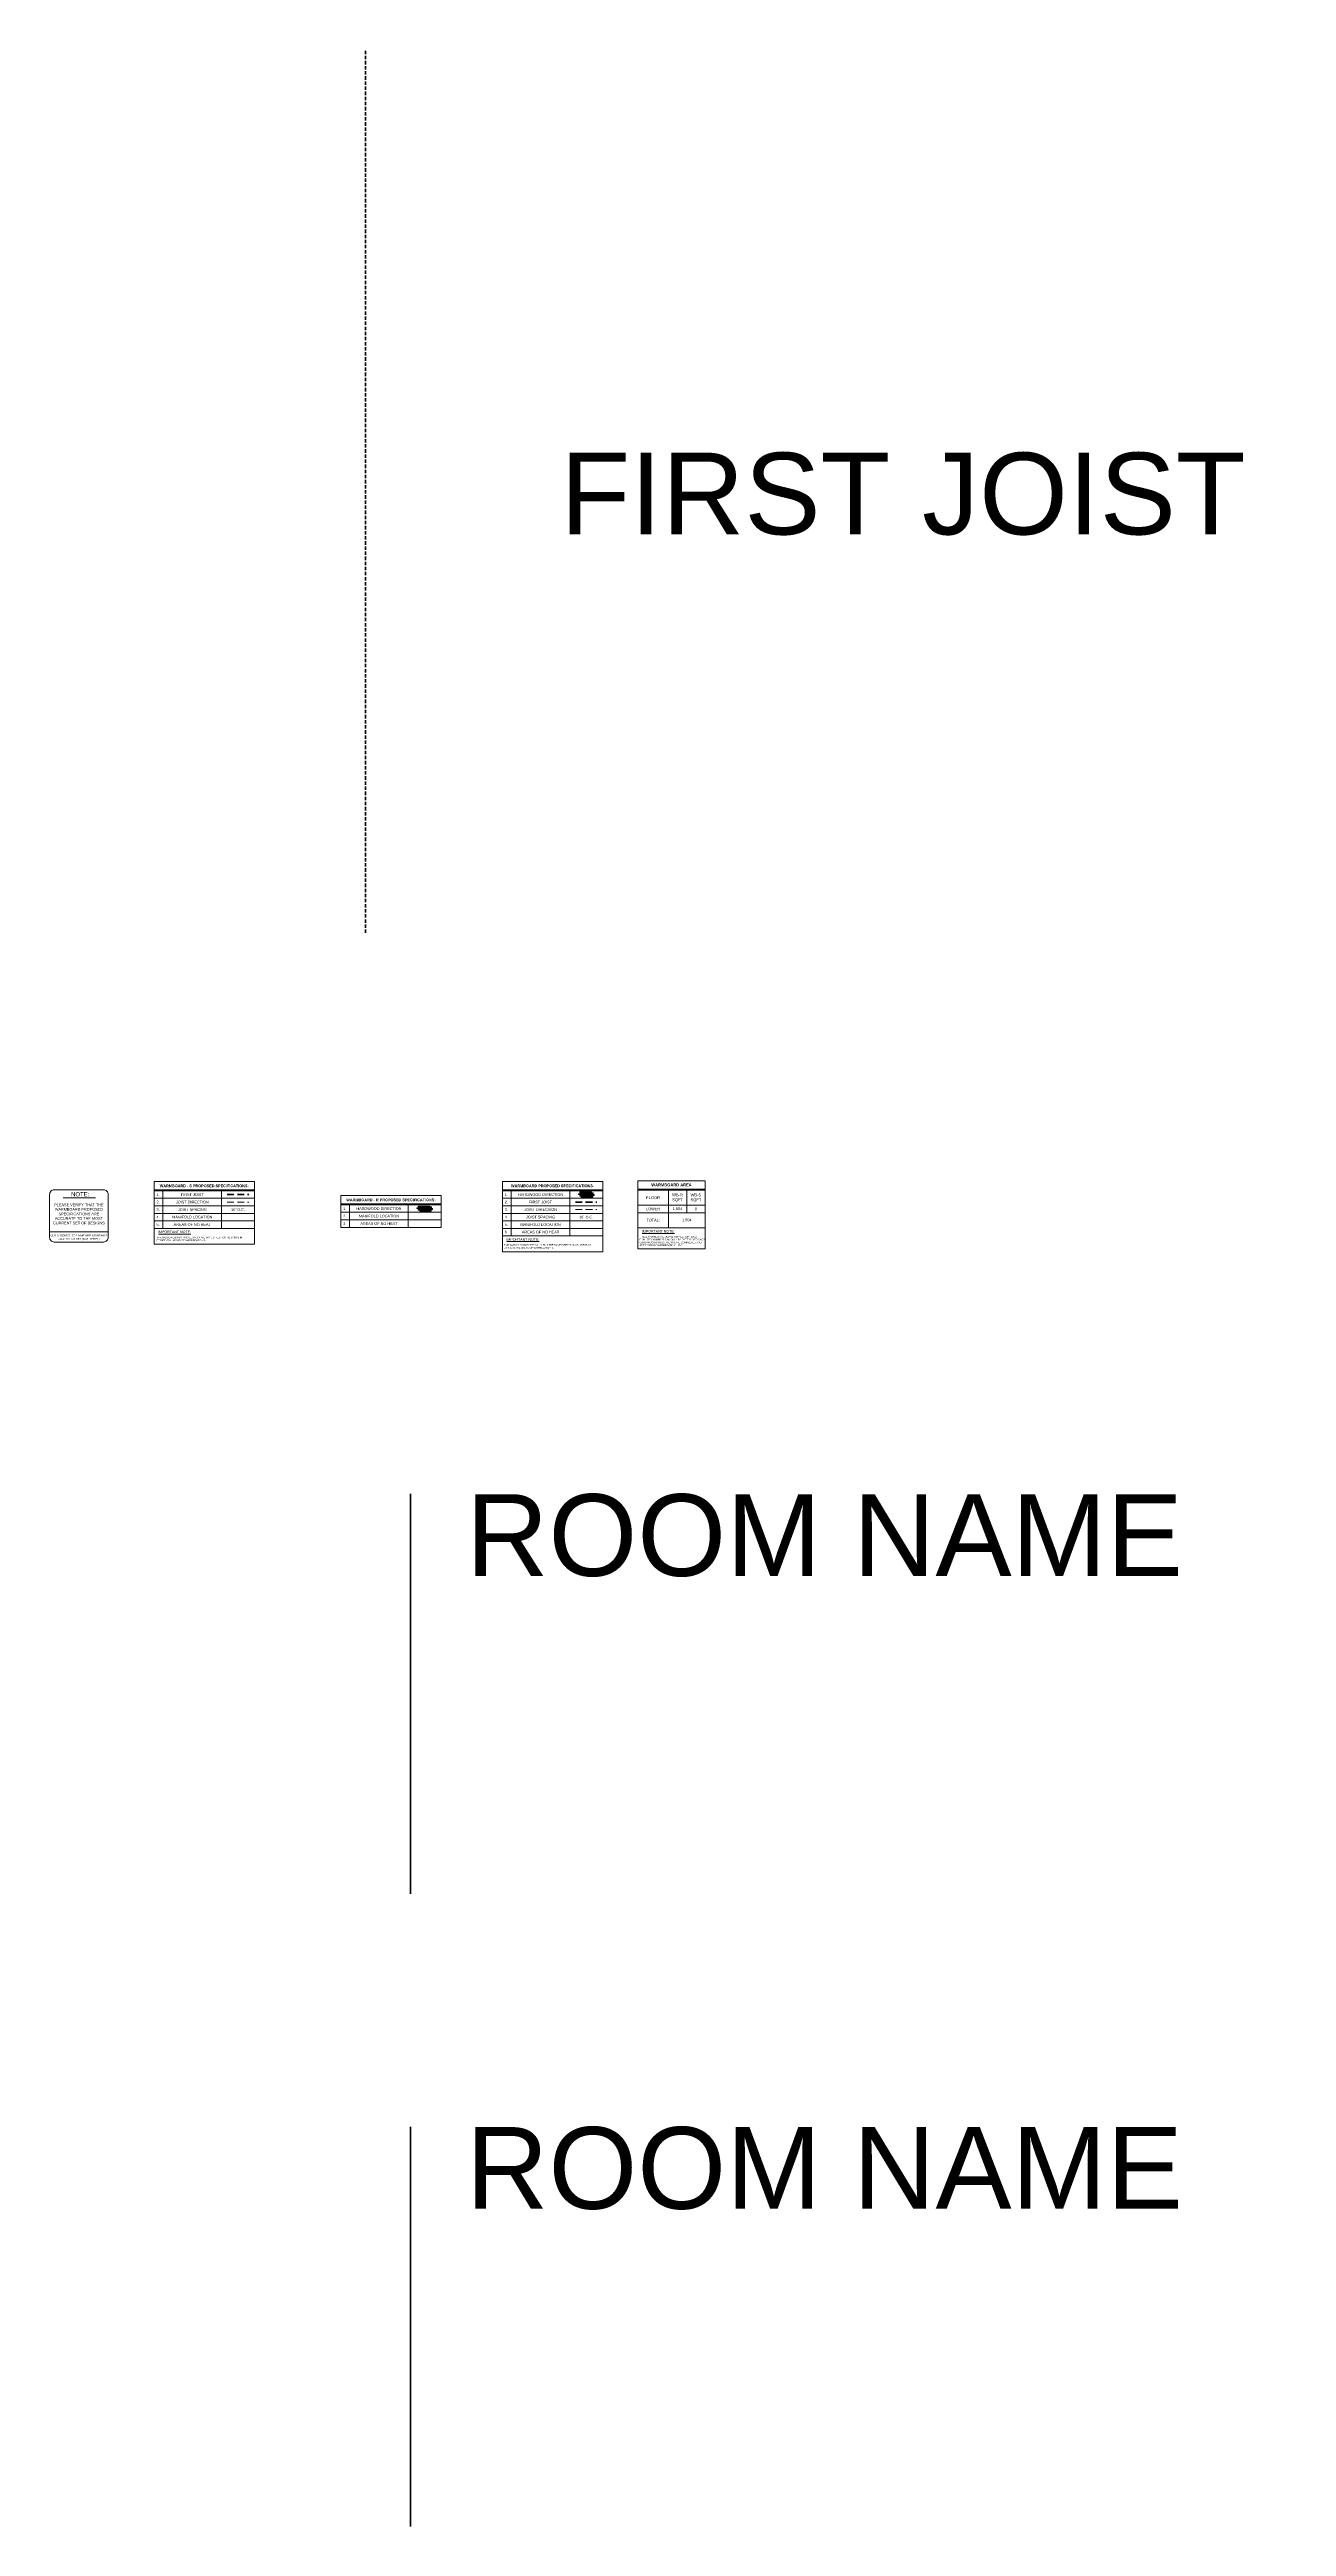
# Model space of a CAD drawing. Header units: inches. Extents: x -394 to 2550, y -2115 to -791.
# Drawn here: x 381 to 471.8, y -1509.7 to -1327.9 of the extents above; entities that cross this region are included whole.
import ezdxf
from ezdxf.enums import TextEntityAlignment as Align

# ---------------------------------------------------------------- set-up
doc = ezdxf.new("R2010")
doc.units = ezdxf.units.IN
doc.header["$MEASUREMENT"] = 0
doc.linetypes.add('DASHED', pattern=[0.75, 0.5, -0.25])
doc.linetypes.add('DASHED2', pattern=[0.375, 0.25, -0.125])
for name, color, linetype, lineweight in [('B_Joists', 8, 'DASHED2', 5), ('B_Schedules', 7, 'Continuous', 13), ('B_Walls', 7, 'Continuous', 13), ('S_Panel Text', 7, 'Continuous', 13), ('T_Tubing', 6, 'Continuous', 40)]:
    doc.layers.add(name, color=color, linetype=linetype, lineweight=lineweight)
doc.styles.get("Standard").update_dxf_attribs({"font": 'arial.ttf'})

# ---------------------------------------------------------------- blocks, each defined once
blk = doc.blocks.new('PDP Note')
at = {"layer": 'B_Schedules', "color": 240}
blk.add_line((-1.16, -0.6), (1.22, -0.6), dxfattribs=at)
blk.add_lwpolyline([(-1.81, 0), (1.81, 0, -0.414214), (2.15, -0.34), (2.15, -3.49, -0.414214), (1.81, -3.83), (-1.81, -3.83, -0.414214), (-2.15, -3.49), (-2.15, -0.34, -0.414214), (-1.81, 0, -1)], format="xyb", dxfattribs=at)
blk.add_lwpolyline([(2.15, -3.09), (-2.15, -3.09)], dxfattribs=at)
for s, height, p in [('NOTE:', 0.312, (-0.57, -0.48)), ('QUESTIONS?', 0.161, (-2.08, -3.42)), ('CALL:  877-338-5493 (8AM - 5PM PT)', 0.1275, (-1.53, -3.66)), (' FOR IMMEDIATE ASSISTANCE', 0.1275, (-0.56, -3.42))]:
    blk.add_text(s, height=height, dxfattribs=at).set_placement(p)
at = {"layer": 'B_Schedules', "color": 240, "insert": (0, -1.77), "char_height": 0.2, "width": 4.301, "attachment_point": 5}
blk.add_mtext('PLEASE VERIFY THAT THE WARMBOARD PROPOSED SPECIFICATIONS ARE ACCURATE TO THE MOST CURRENT SET OF DESIGNS', dxfattribs=at)
blk = doc.blocks.new('WB-S Proposed Specs')
at = {"layer": 'B_Schedules'}
for p, q in [((-3.68, 0), (3.68, 0)), ((-3.68, 0), (-3.68, -2.21)), ((-3.68, -4.61), (-3.68, 0)), ((3.68, 0), (3.68, -4.61)), ((-3.68, -0.62), (3.68, -0.62)), ((-3.68, -0.69), (3.68, -0.69)), ((-3.68, -1.24), (3.68, -1.24)), ((-3.68, -1.79), (3.68, -1.79)), ((-3.03, -3.45), (-3.03, -0.69)), ((1.26, -0.69), (1.26, -3.45)), ((-3.68, -2.35), (3.68, -2.35)), ((-3.68, -2.9), (3.68, -2.9)), ((-3.68, -3.45), (3.68, -3.45)), ((-3.68, -3.45), (3.68, -3.45)), ((3.68, -4.61), (-3.68, -4.61))]:
    blk.add_line(p, q, dxfattribs=at)
at = {"layer": 'B_Schedules', "color": 240, "linetype": 'DASHED', "lineweight": 35}
blk.add_line((1.68, -0.97), (3.26, -0.97), dxfattribs=at)
at = {"layer": 'B_Schedules', "color": 102, "linetype": 'DASHED', "lineweight": 18}
blk.add_line((1.68, -1.52), (3.26, -1.52), dxfattribs=at)
at = {"layer": 'B_Schedules', "color": 240}
blk.add_line((-3.36, -3.87), (-0.98, -3.87), dxfattribs=at)
at = {"linetype": 'DASHED'}
blk.add_attdef('SPACING', text='', height=0.188, dxfattribs=at).set_placement((2.47, -2.07), align=Align.MIDDLE_CENTER)
at = {"layer": 'B_Schedules', "color": 240}
blk.add_text('IMPORTANT NOTE:', height=0.1875, dxfattribs=at).set_placement((-3.39, -3.8))
at = {"layer": 'B_Schedules', "char_height": 0.2, "attachment_point": 5}
for s, insert, width in [('2.', (-3.39, -1.52), 0.7209), ('1.', (-3.39, -0.97), 0.7209), ('{\\fArial|b1|i0|c0|p34;WARMBOARD - S PROPOSED SPECIFICATIONS:}', (0, -0.33), 7.351), ('JOIST DIRECTION', (-0.88, -1.52), 4.2969), ('FIRST JOIST', (-0.88, -0.97), 4.2969), ('3.', (-3.39, -2.07), 0.7209), ('4.', (-3.39, -2.62), 0.7209), ('5.', (-3.39, -3.17), 0.7209), ('MANIFOLD LOCATION', (-0.88, -2.62), 4.2969), ('AREAS OF NO HEAT', (-0.88, -3.17), 4.2969), ('JOIST SPACING', (-0.88, -2.07), 4.2969)]:
    blk.add_mtext(s, dxfattribs=dict(at, insert=insert, width=width))
at = {"layer": 'B_Schedules', "color": 240, "insert": (-3.54, -4.05), "char_height": 0.125, "width": 7.2155, "attachment_point": 1}
blk.add_mtext('HARDWOOD PLANKS TYPICALLY RUN THE SAME DIRECTION AS JOISTS IN STRUCTURAL AREAS OF WARMBOARD - S.', dxfattribs=at)
blk = doc.blocks.new('WB-R Proposed Specs')
at = {"layer": 'B_Schedules'}
for p, q in [((-3.68, 0), (3.68, 0)), ((-3.68, 0), (-3.68, -2.21)), ((-3.68, -2.35), (-3.68, 0)), ((3.68, 0), (3.68, -2.35)), ((-3.68, -0.62), (3.68, -0.62)), ((-3.68, -0.69), (3.68, -0.69)), ((-3.68, -1.24), (3.68, -1.24)), ((-3.68, -1.79), (3.68, -1.79)), ((-3.03, -2.35), (-3.03, -0.69)), ((1.26, -0.69), (1.26, -2.35)), ((-3.68, -2.35), (3.68, -2.35))]:
    blk.add_line(p, q, dxfattribs=at)
at = {"layer": 'B_Schedules', "color": 34}
for points in [[(1.9, -0.91), (2.76, -0.91), (2.76, -0.97), (1.9, -0.97)], [(2, -0.78), (2.85, -0.78), (2.85, -0.84), (2, -0.84)], [(2, -1.03), (2.85, -1.03), (2.85, -1.09), (2, -1.09)], [(2.11, -1.09), (2.96, -1.09), (2.96, -1.15), (2.11, -1.15)], [(2.12, -0.84), (2.98, -0.84), (2.98, -0.91), (2.12, -0.91)], [(2.21, -0.97), (3.06, -0.97), (3.06, -1.03), (2.21, -1.03)]]:
    blk.add_lwpolyline(points, close=True, dxfattribs=at)
at = {"layer": 'B_Schedules', "char_height": 0.2, "attachment_point": 5}
for s, insert, width in [('2.', (-3.39, -1.52), 0.7209), ('1.', (-3.39, -0.97), 0.7209), ('{\\fArial|b1|i0|c0|p34;WARMBOARD - R PROPOSED SPECIFICATIONS:}', (0, -0.33), 7.351), ('HARDWOOD DIRECTION', (-0.88, -0.97), 4.2969), ('MANIFOLD LOCATION', (-0.88, -1.52), 4.2969), ('3.', (-3.39, -2.07), 0.7209), ('AREAS OF NO HEAT', (-0.88, -2.07), 4.2969)]:
    blk.add_mtext(s, dxfattribs=dict(at, insert=insert, width=width))
blk = doc.blocks.new('WB-S & WB-R Proposed Specs')
at = {"layer": 'B_Schedules'}
for p, q in [((-3.68, 0), (3.68, 0)), ((-3.68, 0), (-3.68, -2.21)), ((-3.68, -5.16), (-3.68, 0)), ((3.68, 0), (3.68, -5.16)), ((-3.68, -0.62), (3.68, -0.62)), ((-3.68, -0.69), (3.68, -0.69)), ((-3.68, -1.24), (3.68, -1.24)), ((-3.68, -1.79), (3.68, -1.79)), ((-3.03, -4), (-3.03, -0.69)), ((1.26, -0.69), (1.26, -4)), ((-3.68, -2.35), (3.68, -2.35)), ((-3.68, -2.9), (3.68, -2.9)), ((-3.68, -3.45), (3.68, -3.45)), ((-3.68, -4), (3.68, -4)), ((3.68, -4), (-3.68, -4)), ((3.68, -5.16), (-3.68, -5.16))]:
    blk.add_line(p, q, dxfattribs=at)
at = {"layer": 'B_Schedules', "color": 240, "linetype": 'DASHED', "lineweight": 35}
blk.add_line((1.68, -1.52), (3.26, -1.52), dxfattribs=at)
at = {"layer": 'B_Schedules', "color": 102, "linetype": 'DASHED', "lineweight": 18}
blk.add_line((1.68, -2.07), (3.26, -2.07), dxfattribs=at)
at = {"layer": 'B_Schedules', "color": 240}
blk.add_line((-3.36, -4.42), (-0.98, -4.42), dxfattribs=at)
at = {"layer": 'B_Schedules', "color": 34}
for points in [[(1.9, -0.91), (2.76, -0.91), (2.76, -0.97), (1.9, -0.97)], [(2, -0.78), (2.85, -0.78), (2.85, -0.84), (2, -0.84)], [(2, -1.03), (2.85, -1.03), (2.85, -1.09), (2, -1.09)], [(2.11, -1.09), (2.96, -1.09), (2.96, -1.15), (2.11, -1.15)], [(2.12, -0.84), (2.98, -0.84), (2.98, -0.91), (2.12, -0.91)], [(2.21, -0.97), (3.06, -0.97), (3.06, -1.03), (2.21, -1.03)]]:
    blk.add_lwpolyline(points, close=True, dxfattribs=at)
at = {"linetype": 'DASHED'}
blk.add_attdef('SPACING', text='', height=0.188, dxfattribs=at).set_placement((2.47, -2.62), align=Align.MIDDLE_CENTER)
at = {"layer": 'B_Schedules', "color": 240}
blk.add_text('IMPORTANT NOTE:', height=0.1875, dxfattribs=at).set_placement((-3.39, -4.36))
at = {"layer": 'B_Schedules', "char_height": 0.2, "attachment_point": 5}
for s, insert, width in [('2.', (-3.39, -1.52), 0.7209), ('1.', (-3.39, -0.97), 0.7209), ('{\\fArial|b1|i0|c0|p34;WARMBOARD PROPOSED SPECIFICATIONS:}', (0, -0.33), 7.351), ('HARDWOOD DIRECTION', (-0.88, -0.97), 4.2969), ('FIRST JOIST', (-0.88, -1.52), 4.2969), ('3.', (-3.39, -2.07), 0.7209), ('4.', (-3.39, -2.62), 0.7209), ('5.', (-3.39, -3.17), 0.7209), ('6.', (-3.39, -3.72), 0.7209), ('MANIFOLD LOCATION', (-0.88, -3.17), 4.2969), ('AREAS OF NO HEAT', (-0.88, -3.72), 4.2969), ('JOIST DIRECTION', (-0.88, -2.07), 4.2969), ('JOIST SPACING', (-0.88, -2.62), 4.2969)]:
    blk.add_mtext(s, dxfattribs=dict(at, insert=insert, width=width))
at = {"layer": 'B_Schedules', "color": 240, "insert": (-3.54, -4.6), "char_height": 0.125, "width": 7.2155, "attachment_point": 1}
blk.add_mtext('HARDWOOD PLANKS TYPICALLY RUN THE SAME DIRECTION AS JOISTS IN STRUCTURAL AREAS OF WARMBOARD - S.', dxfattribs=at)

msp = doc.modelspace()

# ---------------------------------------------------------------- linework, layer by layer
at = {"layer": 'B_Joists', "color": 240, "lineweight": 35}
msp.add_line((404.22, -1392.7), (404.22, -1327.86), dxfattribs=at)
at = {"layer": 'B_Schedules'}
for p, q in [((424.2, -1410.88), (429.14, -1410.88)), ((424.2, -1410.88), (424.2, -1415.87)), ((424.2, -1411.5), (429.14, -1411.5)), ((424.2, -1411.57), (429.14, -1411.57)), ((426.44, -1411.57), (426.44, -1414.33)), ((427.79, -1411.57), (427.79, -1413.23)), ((429.14, -1410.88), (429.14, -1415.87)), ((424.2, -1412.68), (429.14, -1412.68)), ((424.2, -1413.23), (429.14, -1413.23)), ((424.2, -1413.23), (429.14, -1413.23)), ((424.2, -1414.33), (429.14, -1414.33)), ((429.14, -1415.87), (424.2, -1415.87))]:
    msp.add_line(p, q, dxfattribs=at)
at = {"layer": 'B_Schedules', "color": 240}
msp.add_line((424.51, -1414.75), (426.9, -1414.75), dxfattribs=at)
at = {"layer": 'T_Tubing', "color": 6, "lineweight": 100}
for p, q in [((407.51, -1463.21), (407.51, -1433.87)), ((407.51, -1509.65), (407.51, -1480.32))]:
    msp.add_line(p, q, dxfattribs=at)

# ---------------------------------------------------------------- block references
at = {"linetype": 'DASHED'}
for name, p in [('PDP Note', (383.18, -1411.55)), ('WB-R Proposed Specs', (406.08, -1411.96))]:
    msp.add_blockref(name, p, dxfattribs=at)
for name, p in [('WB-S Proposed Specs', (392.38, -1410.93)), ('WB-S & WB-R Proposed Specs', (417.94, -1410.93))]:
    msp.add_blockref(name, p, dxfattribs=at).add_auto_attribs({'SPACING': '16" O.C.'})

# ---------------------------------------------------------------- texts
at = {"layer": 'B_Schedules', "color": 240}
msp.add_text('IMPORTANT NOTE:', height=0.1875, dxfattribs=at).set_placement((424.49, -1414.69))
at = {"layer": 'B_Schedules', "attachment_point": 5}
for s, insert, char_height, width in [('FLOOR', (425.32, -1412.13), 0.212, 2.239), ('{\\fArial|b1|i0|c0|p34;WARMBOARD AREA}', (426.67, -1411.19), 0.212, 4.9392), ('WB-R\\PSQFT', (427.11, -1412.13), 0.212, 1.3501), ('WB-S\\PSQFT', (428.46, -1412.13), 0.212, 1.3501), ('LOWER', (425.32, -1412.95), 0.2, 2.239), ('TOTAL:', (425.32, -1413.78), 0.2, 2.239), ('1,504', (427.11, -1412.95), 0.2, 1.3501), ('1,504', (427.79, -1413.78), 0.2, 2.7002), ('0', (428.46, -1412.95), 0.2, 1.3501)]:
    msp.add_mtext(s, dxfattribs=dict(at, insert=insert, char_height=char_height, width=width))
at = {"layer": 'B_Schedules', "color": 240, "insert": (424.33, -1414.93), "char_height": 0.125, "width": 4.8037, "attachment_point": 1}
msp.add_mtext('THESE FIGURES ARE BUDGETARY ESTIMATIONS. FINALIZED NUMBERS CAN ONLY BE DETERMINED ONCE CONSTRUCTION DOCUMENTS ARE COMPLETED AND APPROVED BY WARMBOARD CLIENT.', dxfattribs=at)
at = {"layer": 'B_Walls'}
for p in [(411.59, -1439.89), (411.59, -1486.34)]:
    msp.add_text('ROOM NAME', height=6, dxfattribs=at).set_placement(p)
at = {"layer": 'S_Panel Text', "insert": (418.52, -1357.45), "char_height": 6, "attachment_point": 1, "bg_fill": 3, "box_fill_scale": 1.5, "bg_fill_color": 9, "bg_fill_transparency": 0}
msp.add_mtext('FIRST JOIST', dxfattribs=at)

doc.saveas('drawing.dxf')
